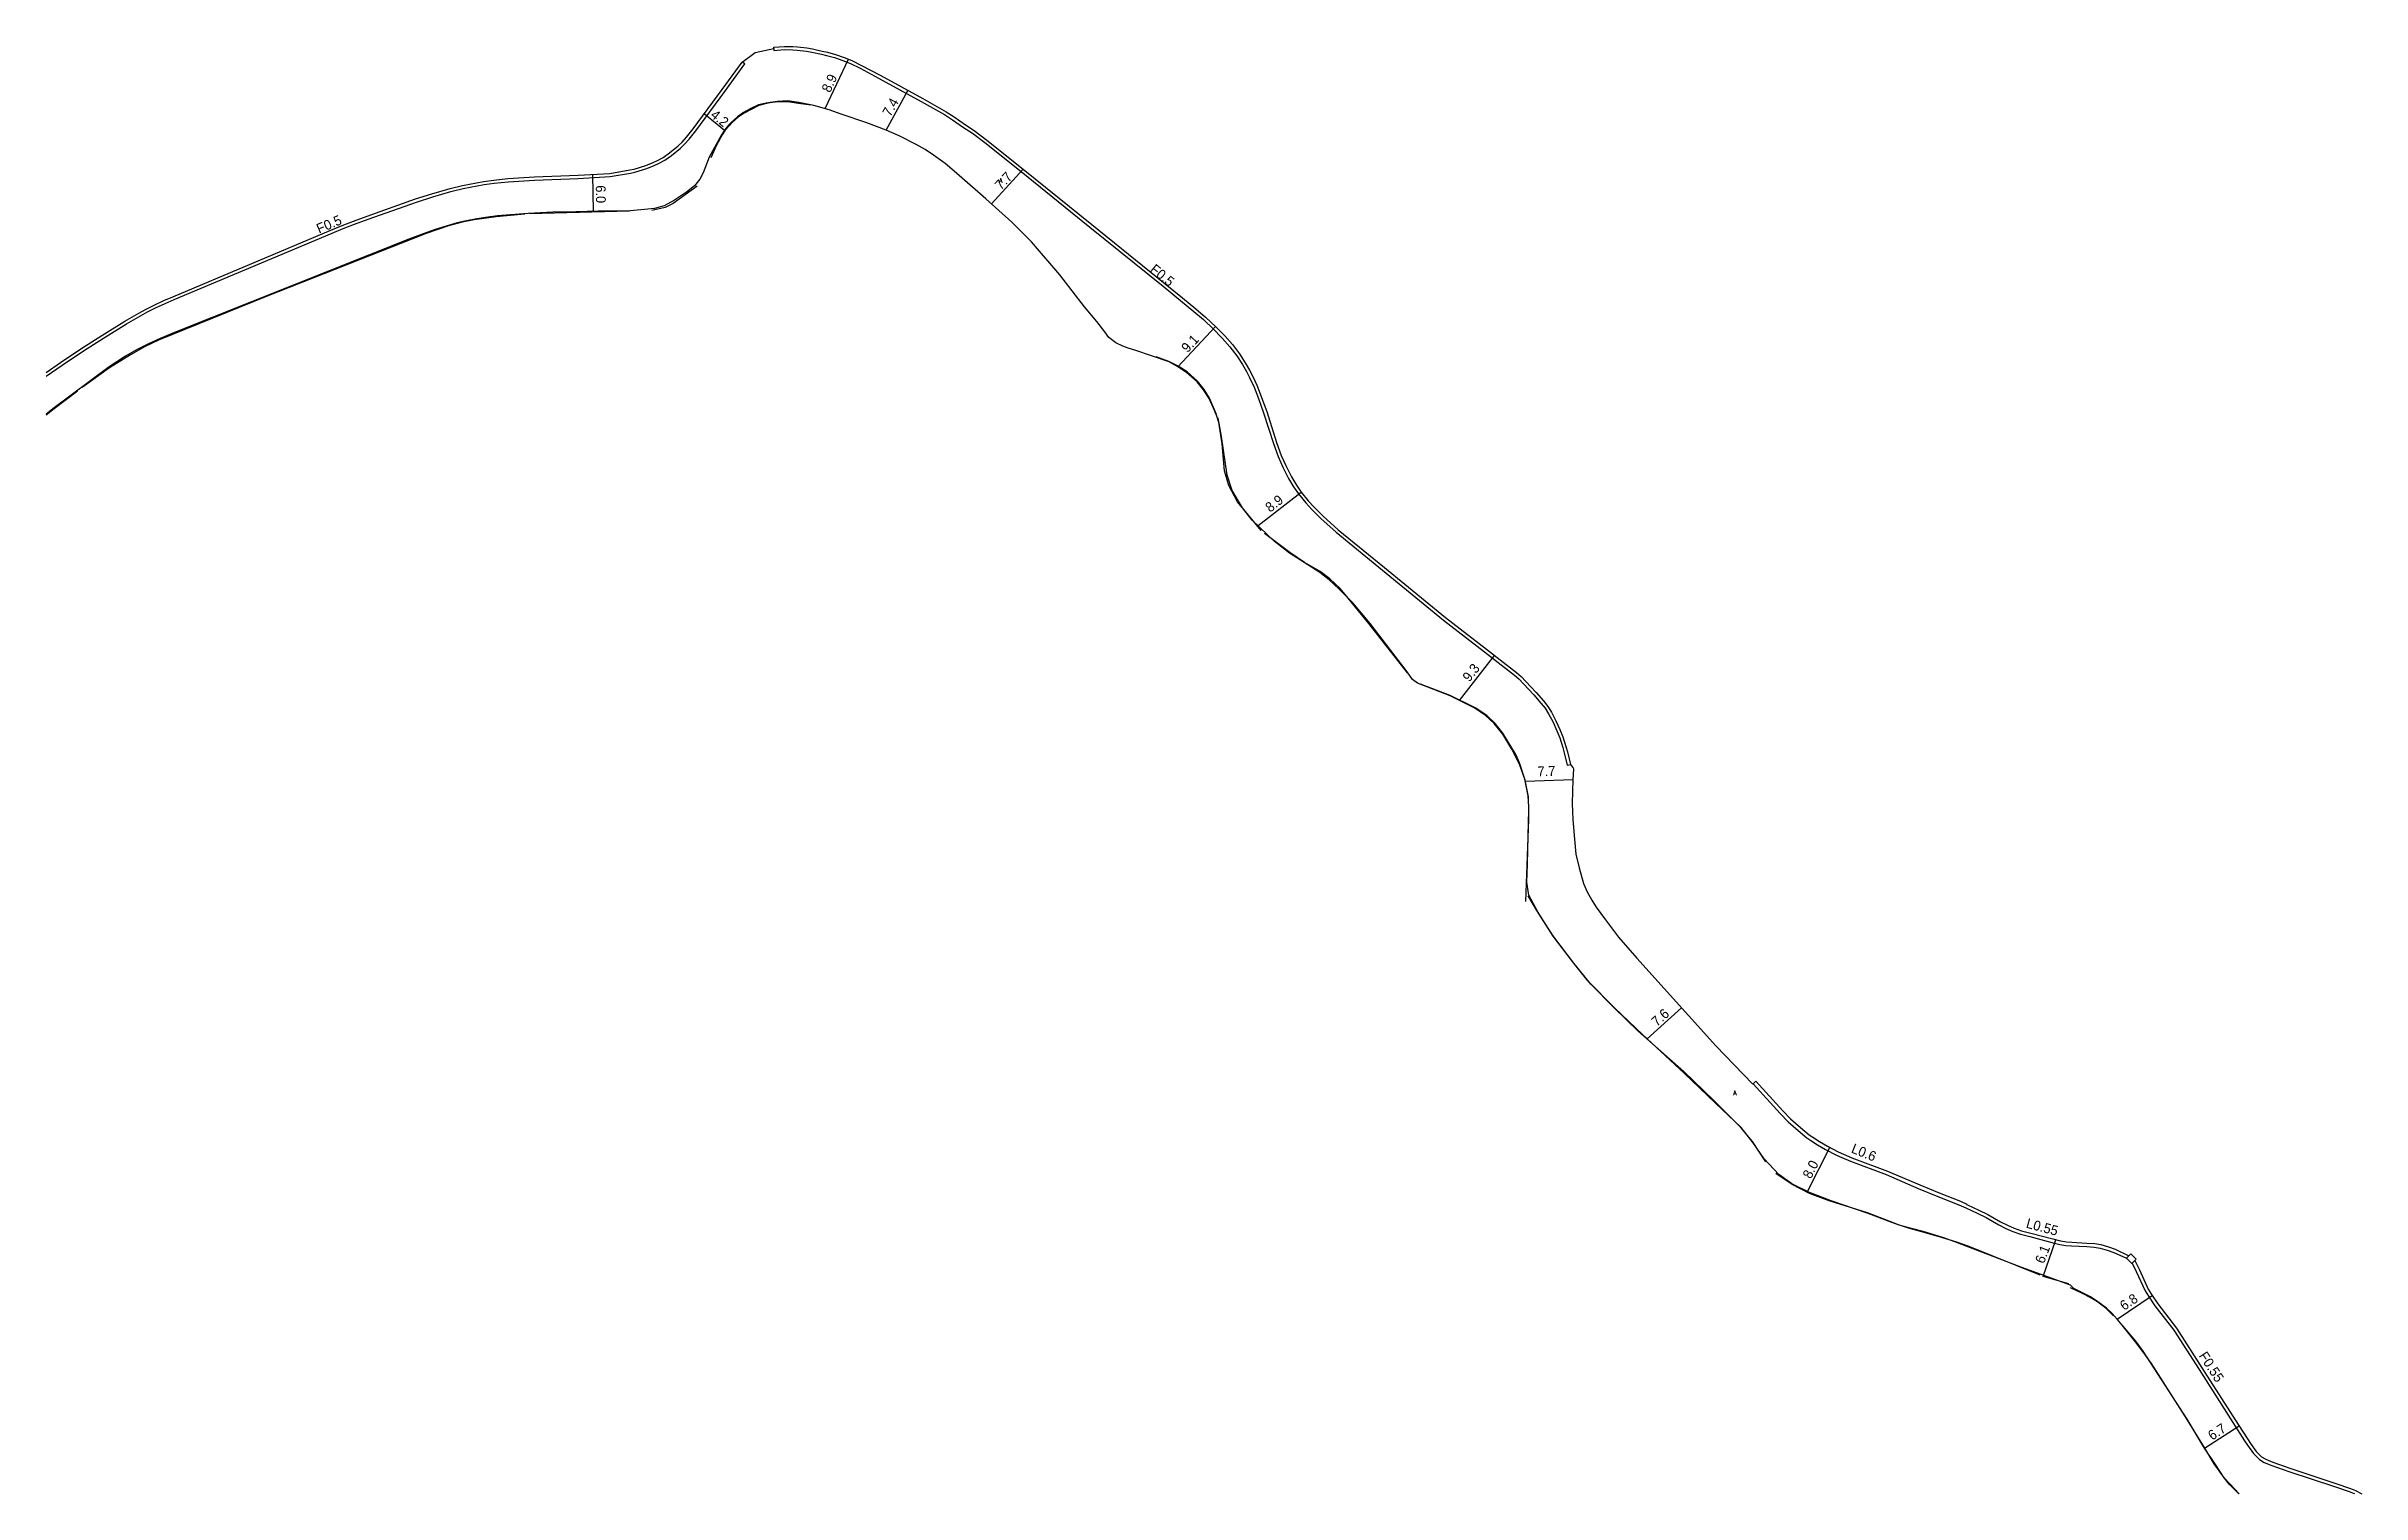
# Model space of a CAD drawing. Header units: metres. Extents: x -20000 to -16000, y -93000 to -90000.
# Drawn here: x -20000 to -19623, y -91200 to -90964.4 of the extents above; entities that cross this region are included whole.
import ezdxf

# ---------------------------------------------------------------- set-up
doc = ezdxf.new("R2010")
doc.units = ezdxf.units.M
doc.header["$LTSCALE"] = 2.5
for name, color, linetype in [('側溝・桝', 7, 'Continuous'), ('幅員', 7, 'Continuous'), ('歩道・分離帯・安全施設', 7, 'Continuous'), ('舗装', 7, 'Continuous'), ('道路', 7, 'Continuous')]:
    doc.layers.add(name, color=color, linetype=linetype)
doc.styles.get("Standard").update_dxf_attribs({"font": ''})
doc.styles.add('YOKO_DECO', font='txt.shx', dxfattribs={"bigfont": 'extfont.shx'})
doc.styles.get('Standard').set_extended_font_data('@MS PGothic')

msp = doc.modelspace()

# ---------------------------------------------------------------- texts
at = {"layer": '側溝・桝'}
for s, rotation, p in [('F0.5', 23, (-19955.59, -90994.9)), ('F0.5', 321, (-19820.43, -91000.95)), ('L0.6', 338, (-19706.26, -91144.43)), ('L0.55', 345, (-19677.77, -91156.68)), ('F0.55', 303, (-19649.61, -91177.54))]:
    msp.add_text(s, height=1.6, rotation=rotation, dxfattribs=at).set_placement(p)
at = {"layer": '幅員'}
for s, rotation, p in [('8.9', 65, (-19872.4, -90972.04)), ('4.2', 321, (-19891.99, -90975.8)), ('7.4', 61, (-19862.57, -90975.94)), ('7.7', 47, (-19844.56, -90987.89)), ('6.0', 271, (-19910.55, -90987.02)), ('9.1', 47, (-19814.2, -91014.36)), ('8.9', 38, (-19800.74, -91040.33)), ('9.3', 52, (-19768.3, -91067.96)), ('7.7', 2, (-19757.19, -91083.23)), ('7.6', 42, (-19737.78, -91124.03)), ('8.0', 63, (-19712.71, -91148.86)), ('6.1', 69, (-19674.77, -91162.66)), ('6.8', 34, (-19661.71, -91170.26)), ('6.7', 33, (-19647.38, -91191.38))]:
    msp.add_text(s, height=1.6, rotation=rotation, dxfattribs=at).set_placement(p)
at = {"layer": '舗装', "style": 'YOKO_DECO'}
for p in [(-19844.9, -90986.59, 492.99), (-19725.36, -91135.14, 481.05)]:
    msp.add_text('A', height=0.75, dxfattribs=at).set_placement(p)

# ---------------------------------------------------------------- linework, layer by layer
at = {"layer": '側溝・桝'}
for points in [[(-20000, -91018.09), (-19997.4, -91016.31), (-19993.95, -91013.98), (-19990.69, -91011.9), (-19986.93, -91009.57), (-19984.67, -91008.26), (-19983.51, -91007.63), (-19982.21, -91006.97), (-19980.63, -91006.24), (-19979.19, -91005.62), (-19953.48, -90994.82), (-19951.65, -90994.05), (-19949.82, -90993.35), (-19947.6, -90992.51), (-19939.71, -90989.74), (-19937.09, -90988.88), (-19934.13, -90988.03), (-19932.15, -90987.54), (-19928.72, -90986.9), (-19927.1, -90986.67), (-19924.82, -90986.45), (-19920.49, -90986.17), (-19913.39, -90985.88), (-19908.19, -90985.59), (-19904.9, -90985.02), (-19904.18, -90984.87), (-19902.21, -90984.29), (-19901.01, -90983.77), (-19900.24, -90983.43), (-19899.31, -90982.94), (-19898.22, -90982.15), (-19896.76, -90980.96), (-19896.07, -90980.34), (-19895.36, -90979.5), (-19894.27, -90978.16), (-19889.54, -90971.74), (-19886.26, -90967.26), (-19886.68, -90966.94)], [(-19881.55, -90964.72), (-19881.53, -90965.05), (-19879.82, -90964.92), (-19878.47, -90964.98), (-19877.73, -90964.99), (-19876.23, -90965.18), (-19875.34, -90965.33), (-19873.78, -90965.68), (-19872.96, -90965.87), (-19871.69, -90966.23), (-19870.3, -90966.72), (-19869.07, -90967.18), (-19867.49, -90967.97), (-19864.49, -90969.57), (-19857.54, -90973.36), (-19853.76, -90975.51), (-19852.48, -90976.33), (-19850.65, -90977.59), (-19849.23, -90978.53), (-19847.19, -90980.06), (-19841.27, -90984.79), (-19830.11, -90993.81), (-19818.18, -91003.45), (-19815.34, -91005.76), (-19813.16, -91007.55), (-19811.61, -91008.87), (-19809.94, -91010.43), (-19808.53, -91011.87), (-19807.29, -91013.29), (-19806.17, -91014.77), (-19805.25, -91016.19), (-19804.59, -91017.34), (-19804.11, -91018.28), (-19803.37, -91019.89), (-19802.63, -91021.73), (-19801.81, -91024.03), (-19800.2, -91029.04), (-19799.44, -91031.17), (-19798.68, -91032.88), (-19797.74, -91034.73), (-19796.92, -91036.1), (-19796.13, -91037.26), (-19794.94, -91038.71), (-19793.97, -91039.8), (-19792.48, -91041.25), (-19789.99, -91043.49), (-19782.45, -91049.67), (-19772.54, -91057.78), (-19765.84, -91062.96), (-19763.14, -91065.05), (-19761.92, -91065.99), (-19760.98, -91066.73), (-19760.27, -91067.35), (-19759.48, -91068.18), (-19757.81, -91069.96), (-19756.67, -91071.29), (-19755.98, -91072.15), (-19755.42, -91073.06), (-19754.69, -91074.42), (-19754.05, -91075.82), (-19753.59, -91076.98), (-19753.1, -91078.55), (-19752.85, -91079.38), (-19752.41, -91081.43), (-19751.83, -91081.3)], [(-19722.11, -91133.27), (-19717.7, -91138.11), (-19716.43, -91139.44), (-19714.79, -91140.88), (-19713.36, -91142.07), (-19712.74, -91142.49), (-19711.65, -91143.2), (-19710.3, -91143.99), (-19708.52, -91144.91), (-19707.67, -91145.29), (-19706.26, -91145.89), (-19700.47, -91148.05), (-19695.22, -91150.3), (-19692.04, -91151.6), (-19688.61, -91152.97), (-19687.5, -91153.47), (-19685.61, -91154.36), (-19684.19, -91155.06), (-19682.09, -91156.24), (-19680.95, -91156.83), (-19679.81, -91157.3), (-19678.57, -91157.75), (-19677.07, -91158.15), (-19673.46, -91159.09), (-19672.19, -91159.43), (-19671.18, -91159.58), (-19670.27, -91159.66), (-19667.79, -91159.78), (-19666.59, -91159.86), (-19665.61, -91160.03), (-19664.44, -91160.36), (-19663.39, -91160.75), (-19661.31, -91161.67)], [(-19660.37, -91162.48), (-19659.72, -91163.81), (-19658.27, -91166.99), (-19657.74, -91167.87), (-19656.7, -91169.41), (-19653.62, -91173.37), (-19649.5, -91179.81), (-19643.61, -91189.02), (-19642.1, -91191.38), (-19641.6, -91192.12), (-19640.63, -91193.48), (-19639.69, -91194.45), (-19638.9, -91194.9), (-19637.67, -91195.41), (-19634.9, -91196.38), (-19627.43, -91198.85), (-19625.04, -91199.66), (-19624.26, -91199.99), (-19624.25, -91200)]]:
    msp.add_lwpolyline(points, dxfattribs=at)
msp.add_lwpolyline([(-19660.43, -91162.54), (-19661.31, -91161.67), (-19660.59, -91160.95), (-19659.72, -91161.82)], close=True, dxfattribs=at)
at = {"layer": '幅員'}
for points in [[(-19873.21, -90974.52), (-19869.4, -90966.48)], [(-19863.24, -90978.05), (-19859.71, -90971.57)], [(-19892.85, -90975.35), (-19889.57, -90978.01)], [(-19911.09, -90985.23), (-19910.95, -90991.25)], [(-19846.11, -90990.02), (-19840.93, -90984.38)], [(-19815.76, -91016.55), (-19809.64, -91009.98)], [(-19802.7, -91042.41), (-19795.7, -91036.94)], [(-19769.91, -91070.88), (-19764.24, -91063.53)], [(-19759.19, -91084.03), (-19751.45, -91083.75)], [(-19739.38, -91125.94), (-19733.76, -91120.89)], [(-19713.27, -91150.8), (-19709.61, -91143.65)], [(-19674.91, -91164.62), (-19672.83, -91158.66)], [(-19662.82, -91171.58), (-19657.16, -91167.73)], [(-19648.62, -91192.59), (-19642.98, -91188.97)]]:
    msp.add_lwpolyline(points, dxfattribs=at)
at = {"layer": '歩道・分離帯・安全施設'}
for points in [[(-19875.52, -90973.97), (-19877.51, -90973.68), (-19879.34, -90973.43), (-19880.95, -90973.45), (-19882.5, -90973.66), (-19883.98, -90974.03), (-19885.24, -90974.66), (-19886.39, -90975.26), (-19887.36, -90975.93), (-19888.27, -90976.76), (-19888.81, -90977.33), (-19889.46, -90978.04), (-19889.94, -90978.81), (-19890.95, -90980.59), (-19891.78, -90982.54)], [(-19894.02, -90987.15), (-19897.95, -90989.97), (-19899.23, -90990.62), (-19901.42, -90991.12)], [(-19922.09, -90991.72), (-19926.78, -90992.13), (-19930.32, -90992.65), (-19932.3, -90993.03), (-19934.5, -90993.62), (-19938.18, -90994.87), (-19964.04, -91005.05), (-19981.74, -91012.21), (-19983.89, -91013.26), (-19986.31, -91014.59), (-19989.73, -91016.74), (-19994.17, -91019.94)], [(-19905.07, -90991.21), (-19921.35, -90991.65)], [(-19809.47, -91024.34), (-19810.6, -91021.68), (-19811.47, -91020.25), (-19812.57, -91018.9), (-19814.27, -91017.36), (-19815.7, -91016.44), (-19817.24, -91015.67), (-19819.32, -91014.93)], [(-19994.93, -91020.5), (-19998.73, -91023.38), (-20000, -91024.44)], [(-19802.18, -91043.18), (-19806.07, -91038.56), (-19807.48, -91035.86), (-19808.15, -91033.48), (-19808.53, -91029.09), (-19809.21, -91024.88)], [(-19778.38, -91066.39), (-19784.7, -91058.35), (-19788.51, -91053.62), (-19789.41, -91052.61), (-19791.03, -91051.06), (-19792.58, -91049.9), (-19795.16, -91048.43), (-19797.53, -91046.78), (-19801.66, -91043.68)], [(-19759.14, -91103.59), (-19758.63, -91090.27), (-19758.6, -91088.21), (-19758.74, -91086.39), (-19759.26, -91083.69), (-19760.14, -91081.01), (-19760.72, -91079.66), (-19762.85, -91076.18), (-19764.07, -91074.69), (-19765.48, -91073.31), (-19767.35, -91072.06), (-19771.44, -91070.08), (-19776.25, -91068.21)], [(-19720.02, -91145.98), (-19722.23, -91142.67), (-19724.1, -91140.38), (-19728.48, -91136.01), (-19733.41, -91131.28), (-19740.84, -91124.71), (-19744.8, -91120.88), (-19748.54, -91117.05), (-19751.54, -91113.36), (-19754.67, -91109.25), (-19757.34, -91105.05), (-19758.73, -91102.68)], [(-19675.39, -91164.44), (-19687.08, -91159.72), (-19688.94, -91159.08), (-19691.46, -91158.3), (-19694.88, -91157.33), (-19696.83, -91156.75), (-19698.44, -91156.22), (-19699.98, -91155.63), (-19703.49, -91154.29), (-19709.73, -91152.32), (-19712.95, -91151.12), (-19715.76, -91149.69), (-19718.4, -91147.89)], [(-19670.71, -91165.85), (-19674.91, -91164.62)], [(-19663.46, -91171.03), (-19664.69, -91169.82), (-19666.19, -91168.67), (-19667.25, -91168.05), (-19668.47, -91167.43), (-19670.41, -91166.47)], [(-19643.05, -91200), (-19644.54, -91198.48), (-19645.37, -91197.45), (-19647.04, -91195.13), (-19648.59, -91192.58), (-19651.43, -91187.93), (-19657.25, -91178.82), (-19658.65, -91176.88), (-19659.87, -91175.26), (-19662.24, -91172.27)]]:
    msp.add_lwpolyline(points, dxfattribs=at)
at = {"layer": '道路'}
for points in [[(-20000, -91017.46), (-19997.7, -91015.87), (-19994.24, -91013.54), (-19990.97, -91011.46), (-19987.21, -91009.13), (-19984.92, -91007.8), (-19983.75, -91007.16), (-19982.44, -91006.5), (-19980.84, -91005.76), (-19979.39, -91005.14), (-19953.68, -90994.33), (-19951.84, -90993.57), (-19950, -90992.86), (-19947.78, -90992.01), (-19939.87, -90989.24), (-19937.25, -90988.38), (-19934.26, -90987.52), (-19932.26, -90987.03), (-19928.8, -90986.38), (-19927.16, -90986.15), (-19924.87, -90985.92), (-19920.52, -90985.64), (-19913.42, -90985.36), (-19908.25, -90985.07), (-19905, -90984.5), (-19904.31, -90984.36), (-19902.39, -90983.8), (-19901.22, -90983.29), (-19900.47, -90982.96), (-19899.58, -90982.49), (-19898.54, -90981.74), (-19897.1, -90980.56), (-19896.45, -90979.97), (-19895.76, -90979.16), (-19894.69, -90977.84), (-19889.96, -90971.43), (-19886.68, -90966.94), (-19884.58, -90965.4), (-19881.55, -90964.72)], [(-19881.55, -90964.72), (-19881.57, -90964.52), (-19879.82, -90964.39), (-19878.46, -90964.44), (-19877.7, -90964.46), (-19876.15, -90964.65), (-19875.24, -90964.81), (-19873.66, -90965.16), (-19872.83, -90965.35), (-19871.52, -90965.72), (-19870.12, -90966.21), (-19868.86, -90966.69), (-19867.25, -90967.49), (-19864.23, -90969.1), (-19857.28, -90972.89), (-19853.48, -90975.06), (-19852.18, -90975.89), (-19850.35, -90977.15), (-19848.92, -90978.1), (-19846.87, -90979.64), (-19840.93, -90984.38), (-19829.77, -90993.39), (-19817.85, -91003.03), (-19815.01, -91005.34), (-19812.82, -91007.14), (-19811.26, -91008.48), (-19809.56, -91010.05), (-19808.14, -91011.51), (-19806.88, -91012.95), (-19805.73, -91014.47), (-19804.8, -91015.92), (-19804.12, -91017.08), (-19803.63, -91018.04), (-19802.88, -91019.68), (-19802.13, -91021.54), (-19801.3, -91023.86), (-19799.69, -91028.87), (-19798.95, -91030.97), (-19798.2, -91032.65), (-19797.27, -91034.47), (-19796.47, -91035.81), (-19795.7, -91036.94), (-19794.53, -91038.37), (-19793.58, -91039.43), (-19792.11, -91040.86), (-19789.65, -91043.08), (-19782.11, -91049.25), (-19772.22, -91057.36), (-19765.52, -91062.54), (-19762.81, -91064.63), (-19761.59, -91065.57), (-19760.64, -91066.32), (-19759.9, -91066.97), (-19759.1, -91067.81), (-19757.42, -91069.6), (-19756.26, -91070.95), (-19755.55, -91071.84), (-19754.96, -91072.8), (-19754.21, -91074.18), (-19753.56, -91075.61), (-19753.09, -91076.8), (-19752.59, -91078.39), (-19752.33, -91079.25), (-19751.83, -91081.3)], [(-19643, -91200), (-19644.5, -91198.42), (-19645.42, -91197.4), (-19646.93, -91195.1), (-19648.62, -91192.59), (-19651.43, -91187.89), (-19658.62, -91176.79), (-19659.79, -91175.17), (-19662.82, -91171.58), (-19663.69, -91170.61), (-19664.59, -91169.8), (-19666.21, -91168.6), (-19667.19, -91167.97), (-19668.46, -91167.28), (-19669.9, -91166.58), (-19670.45, -91166.07), (-19678.36, -91163.16), (-19688.84, -91159.16), (-19691.05, -91158.34), (-19694.45, -91157.34), (-19696.34, -91156.84), (-19698.34, -91156.27), (-19699.54, -91155.84), (-19703.36, -91154.37), (-19709.38, -91152.31), (-19712.93, -91150.97), (-19715.81, -91149.55), (-19717.95, -91148.05), (-19720.3, -91145.47), (-19722.12, -91142.87), (-19724.06, -91140.41), (-19728.23, -91136.42), (-19733.36, -91131.54), (-19740.13, -91125.24), (-19744.66, -91120.89), (-19748.96, -91116.58), (-19751.11, -91113.86), (-19754.72, -91109.13), (-19757.1, -91105.37), (-19758.64, -91102.56), (-19758.94, -91100.44), (-19758.82, -91097.54), (-19758.67, -91090.66), (-19758.63, -91088.82), (-19758.7, -91086.56), (-19759.22, -91083.87), (-19760.15, -91081.25), (-19761.38, -91078.78), (-19762.86, -91076.37), (-19764.29, -91074.64), (-19765.66, -91073.32), (-19767.44, -91072.12), (-19771.43, -91070.13), (-19776.74, -91068.08), (-19777.56, -91067.47), (-19778.42, -91066.2), (-19784.44, -91058.34), (-19787.26, -91054.96), (-19789.53, -91052.75), (-19791.16, -91051.21), (-19792.67, -91050.02), (-19795.18, -91048.44), (-19797.6, -91046.88), (-19800.07, -91044.92), (-19803.66, -91041.5), (-19805.25, -91039.53), (-19806.91, -91036.7), (-19807.76, -91034.18), (-19808.67, -91027.88), (-19809.06, -91025.77), (-19809.44, -91024.59), (-19809.95, -91023.3), (-19810.66, -91021.7), (-19811.57, -91020.3), (-19812.63, -91019), (-19814.36, -91017.48), (-19815.76, -91016.55), (-19817.2, -91015.77), (-19820.08, -91014.77), (-19822.62, -91013.88), (-19823.84, -91013.52), (-19824.71, -91013.19), (-19825.86, -91012.64), (-19827, -91011.8), (-19827.64, -91010.87), (-19828.95, -91009.18), (-19830.98, -91006.77), (-19834.99, -91001.59), (-19839.59, -90996.24), (-19842.82, -90993.01), (-19847.02, -90989.2), (-19852.18, -90984.69), (-19853.67, -90983.48), (-19855.54, -90982.08), (-19856.91, -90981.2), (-19858.39, -90980.35), (-19861.14, -90978.94), (-19863.24, -90978.05), (-19866.43, -90976.85), (-19870.57, -90975.41), (-19872.56, -90974.7), (-19875.06, -90974.02), (-19877.5, -90973.52), (-19879.31, -90973.28), (-19880.95, -90973.36), (-19882.5, -90973.57), (-19884.02, -90973.92), (-19885.4, -90974.54), (-19886.49, -90975.17), (-19887.44, -90975.85), (-19888.45, -90976.72), (-19888.91, -90977.2), (-19889.57, -90978.01), (-19890.06, -90978.79), (-19892.06, -90982.42), (-19893.05, -90985), (-19893.59, -90985.99), (-19894.48, -90987.09), (-19895.77, -90988.13), (-19897.72, -90989.45), (-19899.38, -90990.38), (-19901, -90990.77), (-19902.63, -90990.95), (-19905.55, -90991.24), (-19910.13, -90991.23), (-19913.79, -90991.32), (-19917.55, -90991.4), (-19921.53, -90991.62), (-19926.52, -90992), (-19928.47, -90992.24), (-19929.9, -90992.46), (-19931.84, -90992.83), (-19933.09, -90993.12), (-19934.33, -90993.49), (-19936.67, -90994.23), (-19938.63, -90994.92), (-19940.95, -90995.78), (-19979.41, -91011.09), (-19981.48, -91011.97), (-19983.36, -91012.83), (-19985.31, -91013.82), (-19987.08, -91014.81), (-19989.79, -91016.58), (-19998.94, -91023.42), (-20000, -91024.27)], [(-19751.83, -91081.3), (-19751.49, -91081.71), (-19751.41, -91081.86), (-19751.36, -91082.06), (-19751.45, -91083.75), (-19751.55, -91087.65), (-19751.46, -91090.24), (-19751.17, -91093.46), (-19750.95, -91095.9), (-19750.45, -91098.14), (-19749.7, -91100.68), (-19749.13, -91102.03), (-19748.38, -91103.39), (-19747.66, -91104.5), (-19746.15, -91106.59), (-19744.01, -91109.38), (-19741.02, -91112.83), (-19728.2, -91127.07), (-19722.16, -91133.32), (-19721.65, -91132.86), (-19717.25, -91137.69), (-19716, -91138.99), (-19714.39, -91140.41), (-19712.99, -91141.58), (-19712.4, -91141.97), (-19711.32, -91142.67), (-19710.01, -91143.45), (-19708.25, -91144.35), (-19707.42, -91144.72), (-19706.03, -91145.32), (-19700.24, -91147.48), (-19694.98, -91149.73), (-19691.81, -91151.03), (-19688.37, -91152.4), (-19687.32, -91152.85), (-19687.35, -91152.92), (-19687.18, -91152.99), (-19685.36, -91153.84), (-19683.92, -91154.54), (-19681.81, -91155.73), (-19680.71, -91156.3), (-19679.6, -91156.75), (-19678.39, -91157.19), (-19676.92, -91157.59), (-19673.3, -91158.53), (-19672.08, -91158.86), (-19671.11, -91159), (-19670.23, -91159.08), (-19667.76, -91159.2), (-19666.5, -91159.28), (-19665.48, -91159.46), (-19664.25, -91159.8), (-19663.16, -91160.21), (-19660.94, -91161.3), (-19660.59, -91160.95), (-19659.72, -91161.82), (-19659.95, -91162.06), (-19659.21, -91163.58), (-19657.78, -91166.72), (-19657.27, -91167.57), (-19656.24, -91169.08), (-19653.17, -91173.04), (-19649.03, -91179.51), (-19643.14, -91188.72), (-19641.63, -91191.07), (-19641.14, -91191.81), (-19640.2, -91193.12), (-19639.35, -91194.01), (-19638.66, -91194.4), (-19637.47, -91194.89), (-19634.73, -91195.85), (-19627.25, -91198.32), (-19624.84, -91199.14), (-19624.03, -91199.49), (-19623.03, -91200)]]:
    msp.add_lwpolyline(points, dxfattribs=at)

msp.set_redraw_order([(e.dxf.handle, doc.entitydb.next_handle()) for e in msp.query("TEXT MTEXT ATTDEF DIMENSION ARC_DIMENSION")])  # texts and dimensions are drawn at this point

doc.saveas('drawing.dxf')
